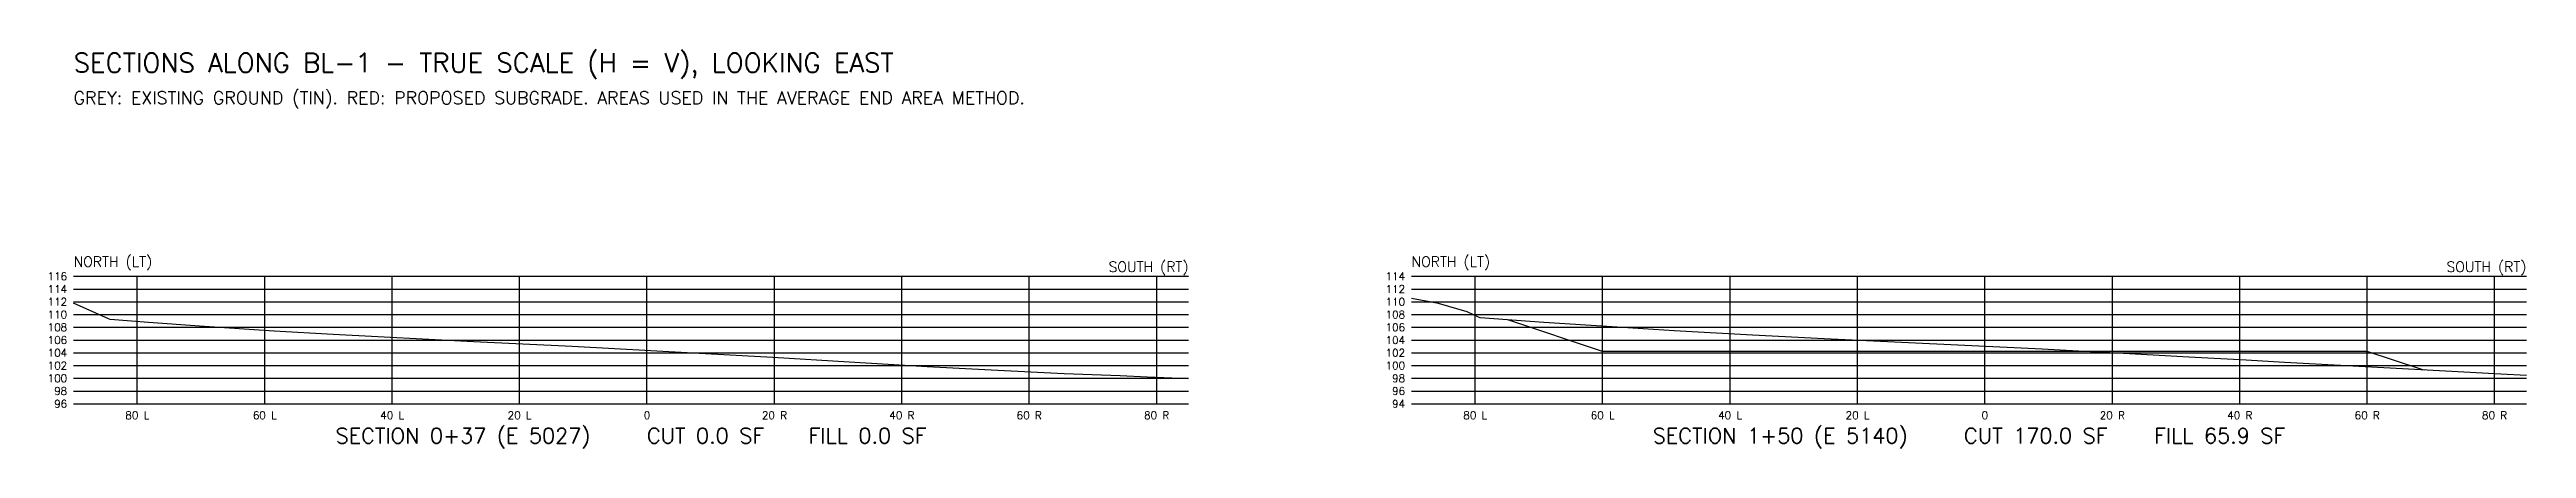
# Model space of a CAD drawing. Extents: x 4979 to 5775, y 4910 to 5221.
# Drawn here: x 5386.2 to 5775, y 5158 to 5220.6 of the extents above; entities that cross this region are included whole.
import ezdxf
from ezdxf.enums import TextEntityAlignment as Align

# ---------------------------------------------------------------- set-up
doc = ezdxf.new("R2010")
doc.units = 0
doc.header["$LTSCALE"] = 4
for name, color, linetype in [('C-ANNO-TEXT', 7, 'CONTINUOUS'), ('C-SECT-EXST', 8, 'CONTINUOUS'), ('C-SECT-GRID', 9, 'CONTINUOUS'), ('C-SECT-PROP', 1, 'CONTINUOUS')]:
    doc.layers.add(name, color=color, linetype=linetype)
doc.styles.add('ROMANS', font='romans')

msp = doc.modelspace()

# ---------------------------------------------------------------- texts
at = {"layer": 'C-ANNO-TEXT', "style": 'ROMANS'}
for s, height, p in [('SECTIONS ALONG BL-1 - TRUE SCALE (H = V), LOOKING EAST', 3, (5390, 5217)), ('GREY: EXISTING GROUND (TIN). RED: PROPOSED SUBGRADE. AREAS USED IN THE AVERAGE END AREA METHOD.', 2, (5390, 5212))]:
    msp.add_text(s, height=height, dxfattribs=at).set_placement(p)
for s, p in [('SECTION 0+37 (E 5027)   CUT 0.0 SF   FILL 0.0 SF', (5477.5, 5160)), ('SECTION 1+50 (E 5140)   CUT 170.0 SF   FILL 65.9 SF', (5687.5, 5160))]:
    msp.add_text(s, height=2.4, dxfattribs=at).set_placement(p, align=Align.MIDDLE_CENTER)
at = {"layer": 'C-SECT-GRID', "style": 'ROMANS'}
for p in [(5390, 5186.5), (5600, 5186.5)]:
    msp.add_text('NORTH (LT)', height=1.6, dxfattribs=at).set_placement(p)
for s, height, p in [('SOUTH (RT)', 1.6, (5565, 5186.5)), ('SOUTH (RT)', 1.6, (5775, 5186.5)), ('116', 1.2, (5389, 5185)), ('114', 1.2, (5389, 5183)), ('114', 1.2, (5599, 5185)), ('112', 1.2, (5599, 5183)), ('112', 1.2, (5389, 5181)), ('110', 1.2, (5389, 5179)), ('110', 1.2, (5599, 5181)), ('108', 1.2, (5599, 5179)), ('108', 1.2, (5389, 5177)), ('106', 1.2, (5389, 5175)), ('106', 1.2, (5599, 5177)), ('104', 1.2, (5599, 5175)), ('104', 1.2, (5389, 5173)), ('102', 1.2, (5389, 5171)), ('102', 1.2, (5599, 5173)), ('100', 1.2, (5599, 5171)), ('100', 1.2, (5389, 5169)), ('98', 1.2, (5389, 5167)), ('98', 1.2, (5599, 5169)), ('96', 1.2, (5599, 5167)), ('96', 1.2, (5389, 5165)), ('94', 1.2, (5599, 5165))]:
    msp.add_text(s, height=height, dxfattribs=at).set_placement(p, align=Align.MIDDLE_RIGHT)
for s, p in [('80 L', (5400, 5163.2)), ('60 L', (5420, 5163.2)), ('40 L', (5440, 5163.2)), ('20 L', (5460, 5163.2)), ('0', (5480, 5163.2)), ('20 R', (5500, 5163.2)), ('40 R', (5520, 5163.2)), ('60 R', (5540, 5163.2)), ('80 R', (5560, 5163.2)), ('80 L', (5610, 5163.2)), ('60 L', (5630, 5163.2)), ('40 L', (5650, 5163.2)), ('20 L', (5670, 5163.2)), ('0', (5690, 5163.2)), ('20 R', (5710, 5163.2)), ('40 R', (5730, 5163.2)), ('60 R', (5750, 5163.2)), ('80 R', (5770, 5163.2))]:
    msp.add_text(s, height=1.2, dxfattribs=at).set_placement(p, align=Align.MIDDLE_CENTER)

# ---------------------------------------------------------------- linework, layer by layer
at = {"layer": 'C-SECT-EXST'}
for points in [[(5565, 5168.9228), (5558.5, 5169.1843), (5554.25, 5169.3861), (5545.5, 5169.7217), (5534, 5170.2868), (5524, 5170.8194), (5511.75, 5171.5096), (5499.75, 5172.2609), (5487.25, 5172.9634), (5468.25, 5173.9656), (5452.75, 5174.7052), (5430.75, 5175.8619), (5421.5, 5176.4107), (5409.75, 5177.1649), (5401.75, 5177.7579), (5395.75, 5178.2523), (5395.5, 5178.3068), (5390, 5180.7648)], [(5775, 5169.4469), (5771, 5169.6441), (5757.5, 5170.3782), (5737, 5171.4632), (5731, 5171.8307), (5722, 5172.3027), (5711.75, 5172.871), (5707.5, 5173.1263), (5699, 5173.5526), (5664.75, 5175.1998), (5653.5, 5175.7714), (5641.25, 5176.4581), (5631.5, 5177.0557), (5620.75, 5177.7578), (5610.75, 5178.5034), (5610.5, 5178.5988), (5608.75, 5179.4061), (5604.25, 5180.7526), (5600, 5181.5025)]]:
    msp.add_lwpolyline(points, dxfattribs=at)
at = {"layer": 'C-SECT-GRID'}
for p, q in [((5390, 5185), (5565, 5185)), ((5390, 5183), (5565, 5183)), ((5400, 5165), (5400, 5185)), ((5420, 5165), (5420, 5185)), ((5440, 5165), (5440, 5185)), ((5460, 5165), (5460, 5185)), ((5480, 5165), (5480, 5185)), ((5500, 5165), (5500, 5185)), ((5520, 5165), (5520, 5185)), ((5540, 5165), (5540, 5185)), ((5560, 5165), (5560, 5185)), ((5600, 5185), (5775, 5185)), ((5600, 5183), (5775, 5183)), ((5610, 5165), (5610, 5185)), ((5630, 5165), (5630, 5185)), ((5650, 5165), (5650, 5185)), ((5670, 5165), (5670, 5185)), ((5690, 5165), (5690, 5185)), ((5710, 5165), (5710, 5185)), ((5730, 5165), (5730, 5185)), ((5750, 5165), (5750, 5185)), ((5770, 5165), (5770, 5185)), ((5390, 5181), (5565, 5181)), ((5390, 5179), (5565, 5179)), ((5600, 5181), (5775, 5181)), ((5600, 5179), (5775, 5179)), ((5390, 5177), (5565, 5177)), ((5390, 5175), (5565, 5175)), ((5600, 5177), (5775, 5177)), ((5600, 5175), (5775, 5175)), ((5390, 5173), (5565, 5173)), ((5390, 5171), (5565, 5171)), ((5600, 5173), (5775, 5173)), ((5600, 5171), (5775, 5171)), ((5390, 5169), (5565, 5169)), ((5390, 5167), (5565, 5167)), ((5600, 5169), (5775, 5169)), ((5600, 5167), (5775, 5167)), ((5390, 5165), (5565, 5165)), ((5600, 5165), (5775, 5165))]:
    msp.add_line(p, q, dxfattribs=at)
at = {"layer": 'C-SECT-PROP'}
msp.add_lwpolyline([(5759, 5170.2967), (5758.75, 5170.3133), (5750, 5173.23), (5630, 5173.23), (5615.25, 5178.1467), (5615, 5178.1842)], dxfattribs=at)

msp.set_redraw_order([(e.dxf.handle, doc.entitydb.next_handle()) for e in msp.query("TEXT MTEXT ATTDEF DIMENSION ARC_DIMENSION")])  # texts and dimensions are drawn at this point

doc.saveas('drawing.dxf')
